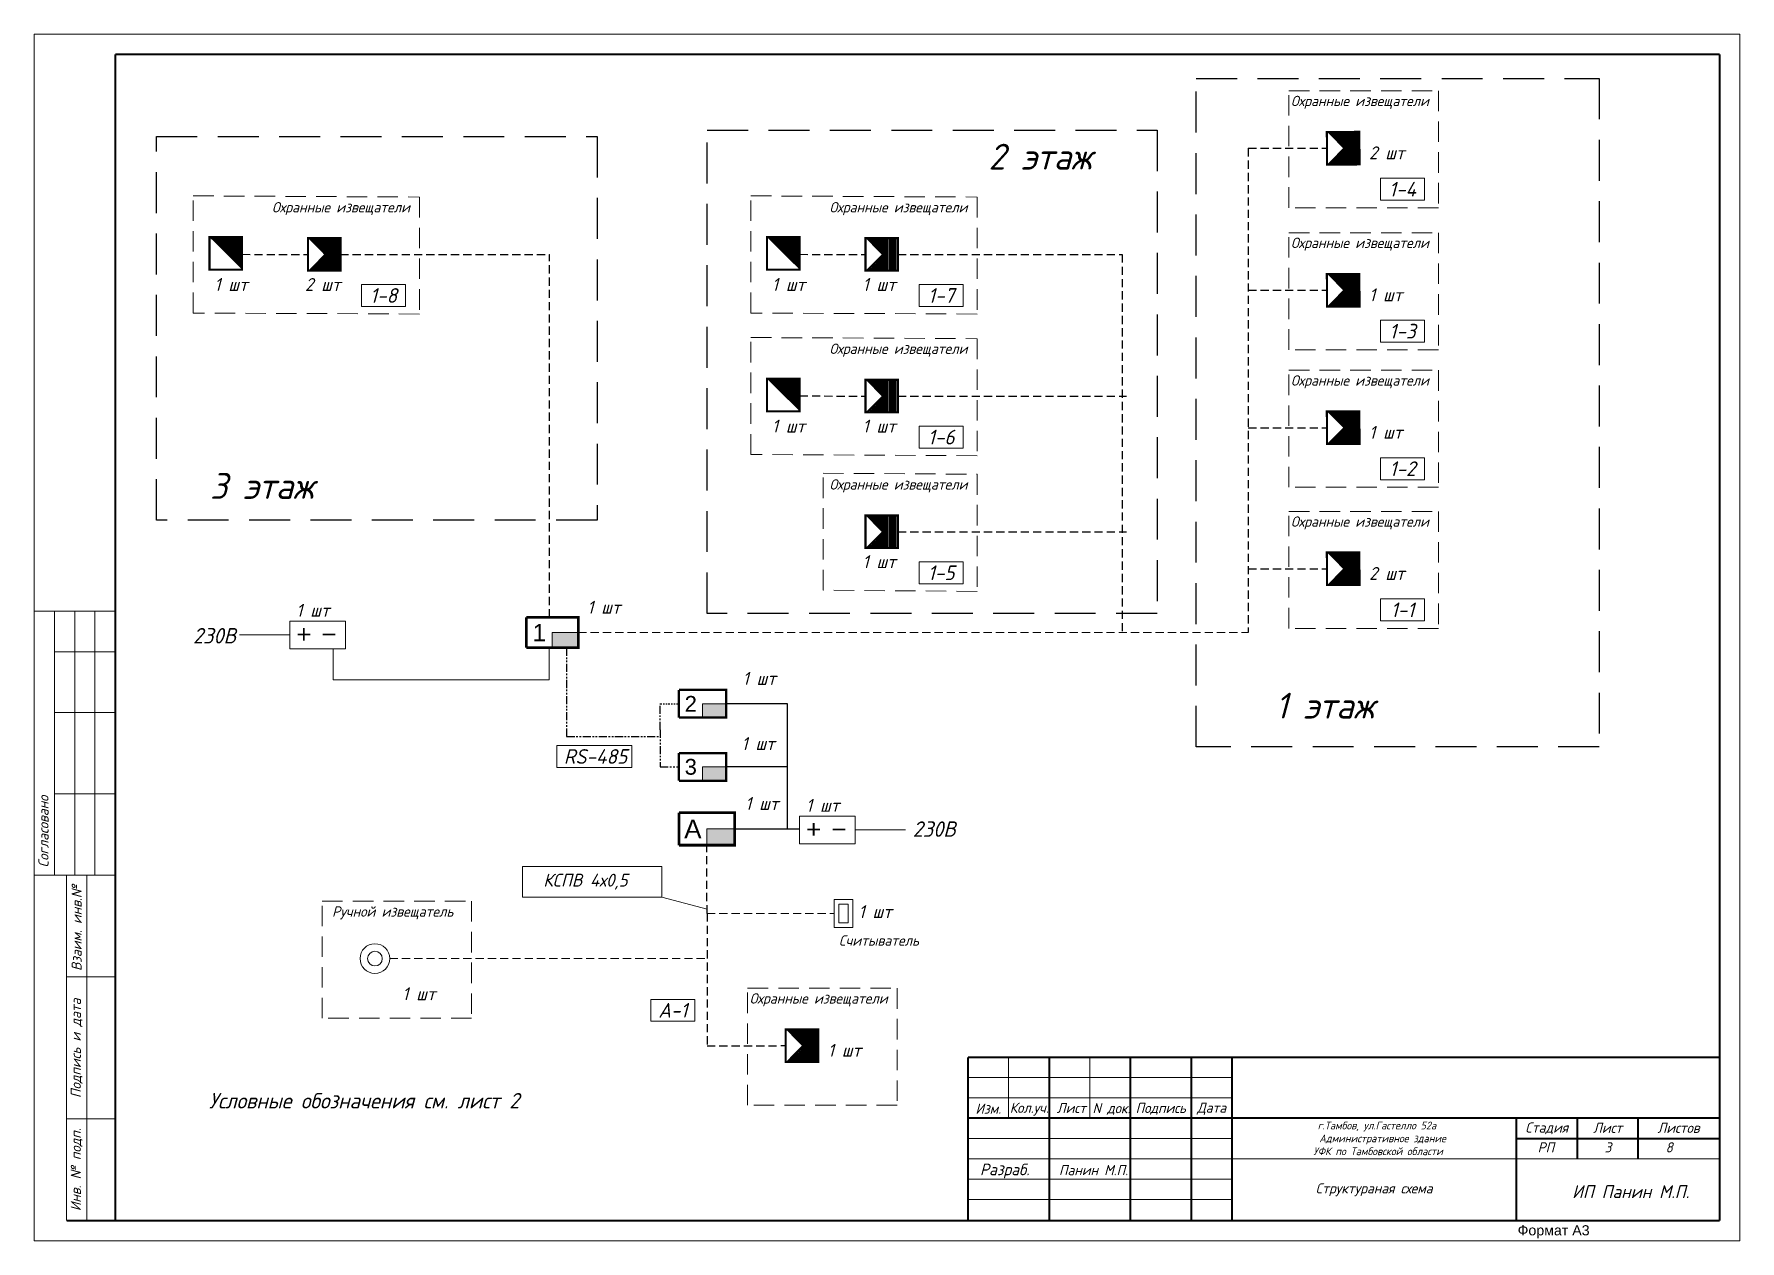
# Model space of a CAD drawing. Header units: inches. Extents: x 846 to 2125, y 393 to 1751.
# Drawn here: x 846.3 to 978.6, y 1390.5 to 1484.1 of the extents above; entities that cross this region are included whole.
import ezdxf

# ---------------------------------------------------------------- set-up
doc = ezdxf.new("R2010")
doc.units = ezdxf.units.IN
doc.header["$MEASUREMENT"] = 0
for name, pattern in [('HIDDEN2', [4.7625, 3.175, -1.5875]), ('PHANTOM2', [1.25, 0.625, -0.125, 0.125, -0.125, 0.125, -0.125]), ('НЕВИДИМАЯ', [9.525, 6.35, -3.175])]:
    doc.linetypes.add(name, pattern=pattern)
doc.layers.get('0').transparency = 0.7
doc.layers.add('BLK_12_THHN', color=9, linetype='Continuous')
doc.layers.add('DESC', color=7, linetype='Continuous')
doc.styles.get("Standard").update_dxf_attribs({"font": 'GOST_Common Italic_0.ttf'})

msp = doc.modelspace()

# ---------------------------------------------------------------- texts
at = {"layer": 'DESC', "color": 7}
for s, p in [('Кол.уч.', (921.94, 1400.42)), ('Лист', (925.59, 1400.41)), ('N док.', (928.36, 1400.39)), ('РП', (962.88, 1397.35)), ('3', (968.07, 1397.35)), ('8', (972.8, 1397.35))]:
    msp.add_text(s, height=0.787, dxfattribs=at).set_placement(p)
at = {"layer": 'DESC', "color": 0, "attachment_point": 1}
for s, width, heights, insert, char_height in [('\\pt2.4;Охранные извещатели', 15.8242, [1.22], (943.75, 1479.27), 0.8), ('2 шт ', 6.4521, [0], (949.81, 1475.35), 1), ('\\pt2.4;Охранные извещатели', 15.8242, [1.22], (864.72, 1471.03), 0.8), ('\\pt2.4;Охранные извещатели', 15.8242, [1.22], (907.96, 1471.03), 0.8), ('\\pt2.4;Охранные извещатели', 15.8242, [1.22], (943.75, 1468.27), 0.8), ('1 шт ', 6.4521, [0], (860.25, 1465.14), 1), ('2 шт ', 6.4521, [0], (867.28, 1465.14), 1), ('1 шт ', 6.4521, [0], (903.49, 1465.14), 1), ('1 шт ', 6.4521, [0], (910.52, 1465.14), 1), ('1 шт ', 6.4521, [0], (949.81, 1464.34), 1), ('\\pt2.4;Охранные извещатели', 15.8242, [1.22], (907.96, 1460.06), 0.8), ('\\pt2.4;Охранные извещатели', 15.8242, [1.22], (943.75, 1457.6), 0.8), ('1 шт ', 6.4521, [0], (903.49, 1454.16), 1), ('1 шт ', 6.4521, [0], (910.52, 1454.16), 1), ('1 шт ', 6.4521, [0], (949.81, 1453.68), 1), ('\\pt2.4;Охранные извещатели', 15.8242, [1.22], (907.96, 1449.54), 0.8), ('\\pt2.4;Охранные извещатели', 15.8242, [1.22], (943.75, 1446.66), 0.8), ('1 шт ', 6.4521, [0], (910.52, 1443.65), 1), ('2 шт ', 6.4521, [0], (949.81, 1442.74), 1), ('\\pt2.4;Ручной извещатель', 15.8242, [1.22], (869.38, 1416.43), 0.8), ('1 шт ', 6.4521, [0], (874.82, 1410.15), 1), ('\\pt2.4;Охранные извещатели', 15.8242, [1.22], (901.77, 1409.69), 0.8), ('1 шт ', 6.4521, [0], (907.83, 1405.77), 1), ('Условные обозначения см. лист 2', 37.2731, [2.89], (859.83, 1401.96), 1.2)]:
    msp.add_mtext_dynamic_manual_height_columns(s, width=width, gutter_width=1, heights=heights, dxfattribs=dict(at, insert=insert, char_height=char_height))
at = {"layer": 'DESC', "lineweight": 15, "attachment_point": 1}
for s, insert, char_height in [('\\pi4.55153;2 этаж', (915.74, 1475.55), 2), ('\\pi4.55153;3 этаж', (855.36, 1450.02), 2), ('\\pi4.94395;1 этаж', (937.6, 1432.99), 2), ('\\pi4.80835;ИП Панин М.П.', (960.75, 1394.81), 1)]:
    msp.add_mtext_dynamic_manual_height_columns(s, width=17.9743, gutter_width=1, heights=[1.74], dxfattribs=dict(at, insert=insert, char_height=char_height))
at = {"layer": 'DESC', "color": 0, "attachment_point": 5}
for s, insert, char_height, width in [('1-4', (952.4, 1472.03), 1.137, 3.4096), ('1-8', (873.37, 1463.79), 1.137, 3.4096), ('1-7', (916.62, 1463.79), 1.137, 3.4096), ('1-3', (952.4, 1461.02), 1.137, 3.4096), ('1-6', (916.62, 1452.81), 1.137, 3.4096), ('1-2', (952.4, 1450.36), 1.137, 3.4096), ('1-5', (916.62, 1442.29), 1.137, 3.4096), ('1-1', (952.4, 1439.42), 1.137, 3.4096), ('RS-485', (889.81, 1428.05), 1.137, 3.4096), ('A-1', (895.81, 1408.37), 1.137, 3.4096), ('Стадия', (963.59, 1399.22), 0.787, 4.725), ('Лист', (968.31, 1399.26), 0.787, 5.67), ('Листов', (973.81, 1399.26), 0.787, 5.3325)]:
    msp.add_mtext(s, dxfattribs=dict(at, insert=insert, char_height=char_height, width=width))
at = {"layer": 'DESC', "color": 0, "lineweight": 15, "attachment_point": 1}
for s, width, heights, insert, char_height in [('1 шт ', 6.4521, [0], (866.6, 1439.88), 1), ('1 шт ', 6.4521, [0], (889.17, 1440.12), 1), ('230В', 0.7525, [0], (858.59, 1438.01), 1.2), ('1 шт ', 6.4521, [0], (901.22, 1434.6), 1), ('1 шт ', 6.4521, [0], (901.13, 1429.55), 1), ('1 шт ', 6.4521, [0], (901.42, 1424.9), 1), ('1 шт ', 6.4521, [0], (906.14, 1424.76), 1), ('230В', 0.7525, [0], (914.41, 1423.02), 1.2), ('КСПВ 4х0,5 ', 9.1713, [1.06], (885.76, 1418.96), 1), ('1 шт ', 6.4521, [0], (910.21, 1416.52), 1), ('Считыватель', 15.8242, [1.22], (908.69, 1414.18), 0.8), ('\\pi24.61185;г.Тамбов, ул.Гастелло 52а\\P\\pi24.36617; Административное здание \\P\\pi24.27003;УФК по Тамбовской области', 59.1919, [0], (921.21, 1399.74), 0.6)]:
    msp.add_mtext_dynamic_manual_height_columns(s, width=width, gutter_width=1, heights=heights, dxfattribs=dict(at, insert=insert, char_height=char_height))
at = {"layer": 'DESC', "color": 0, "lineweight": 15, "attachment_point": 5}
for s, insert, char_height, width in [('{\\fArial|b0|i0|c204|p34;1}', (885.45, 1437.65), 1.347, 2.0205), ('{\\fArial|b0|i0|c204|p34;2}', (897.2, 1432.13), 1.2237, 1.8355), ('{\\fArial|b0|i0|c204|p34;3}', (897.2, 1427.24), 1.2237, 1.8355), ('{\\fArial|b0|i0|c204|p34;A}', (897.36, 1422.43), 1.44, 2.16), ('Разраб.', (921.55, 1395.91), 0.9, 7.0924)]:
    msp.add_mtext(s, dxfattribs=dict(at, insert=insert, char_height=char_height, width=width))
at = {"layer": 'DESC', "char_height": 0.7875, "attachment_point": 1, "rotation": 90}
for s, insert, width in [('Cогласовано', (846.6, 1419.43), 9.4622), ('Взаим. инв.№', (849.17, 1411.42), 14.4387), ('Подпись и дата', (849.11, 1401.57), 11.3549), ('Инв. № подп.', (849.11, 1392.8), 13.2391)]:
    msp.add_mtext(s, dxfattribs=dict(at, insert=insert, width=width))
at = {"layer": 'DESC', "attachment_point": 5}
for s, insert, char_height, width in [('Изм.', (920.27, 1400.74), 0.787, 3.15), ('Подпись', (933.65, 1400.74), 0.787, 4.725), ('Дата', (937.59, 1400.74), 0.787, 3.15), ('Структураная схема', (950.2, 1394.46), 0.7875, 22.05)]:
    msp.add_mtext(s, dxfattribs=dict(at, insert=insert, char_height=char_height, width=width))
at = {"layer": 'DESC', "lineweight": 15, "insert": (928.43, 1395.98), "char_height": 0.787, "width": 6.3, "attachment_point": 5}
msp.add_mtext('Панин М.П.', dxfattribs=at)
at = {"layer": 'DESC', "linetype": 'НЕВИДИМАЯ', "insert": (961.33, 1391.71), "char_height": 0.7875, "width": 9.1777, "attachment_point": 1}
msp.add_mtext('{\\fArial|b0|i0|c204|p34;Формат А3}', dxfattribs=at)

# ---------------------------------------------------------------- blocks, each defined once
blk = doc.blocks.new('Объем')
at = {"const_width": 0.2}
blk.add_lwpolyline([(0, 0), (0, 3), (3, 3), (3, 0)], close=True, dxfattribs=at)
for points in [[(0.21, 2.94), (0.21, 0.09)], [(0.41, 2.94), (0.41, 0.09)], [(0.61, 2.94), (0.61, 0.09)], [(0.8, 2.94), (0.8, 0.09)], [(1.01, 2.94), (1.01, 0.09)], [(1.21, 2.94), (1.21, 0.09)], [(1.39, 1.52), (2.81, 2.97)], [(1.39, 2.94), (1.39, 0.09)], [(1.39, 1.48), (2.82, 0.03)], [(1.56, 2.93), (1.56, 1.76)], [(1.76, 2.94), (1.76, 1.94)], [(1.94, 2.95), (1.94, 2.15)], [(2.13, 2.93), (2.13, 2.33)], [(2.3, 2.93), (2.3, 2.52)], [(2.49, 2.94), (2.49, 2.7)], [(1.56, 0.09), (1.56, 1.25)], [(1.74, 0.06), (1.74, 1.05)], [(1.94, 0.06), (1.94, 0.87)], [(2.13, 0.05), (2.13, 0.66)], [(2.31, 0.06), (2.31, 0.48)], [(2.49, 0.07), (2.49, 0.29)]]:
    blk.add_lwpolyline(points, dxfattribs=at)
blk = doc.blocks.new('Звуковой')
blk.add_lwpolyline([(0.1, 2.9, 0, 4, 0), (1.5, 1.51, 4, 4, 0)], format="xyseb")
at = {"const_width": 0.2}
blk.add_lwpolyline([(0, 0), (0, 3), (3, 3), (3, 0)], close=True, dxfattribs=at)

# ---------------------------------------------------------------- hatches: boundary and pattern name
at = {"layer": 'DESC', "lineweight": 15}
for points in [[(886.46, 1437.65), (886.46, 1436.48), (888.48, 1436.48), (888.48, 1437.65)], [(898.12, 1432.13), (898.12, 1431.06), (899.95, 1431.06), (899.95, 1432.13)], [(898.12, 1427.24), (898.12, 1426.17), (899.95, 1426.17), (899.95, 1427.24)], [(898.44, 1422.43), (898.44, 1421.17), (900.6, 1421.17), (900.6, 1422.43)]]:
    msp.add_hatch(color=0, dxfattribs=at).paths.add_polyline_path(points)

# ---------------------------------------------------------------- linework, layer by layer
at = {"layer": 'BLK_12_THHN', "color": 0, "linetype": 'HIDDEN2', "ltscale": 0.2}
for p, q in [((940.44, 1475.2), (946.53, 1475.21)), ((940.44, 1475.2), (940.44, 1437.65)), ((862.4, 1466.98), (867.5, 1466.96)), ((870.02, 1466.97), (886.23, 1466.97)), ((886.23, 1438.83), (886.23, 1466.97)), ((905.65, 1466.98), (910.75, 1466.96)), ((913.27, 1466.97), (930.65, 1466.97)), ((930.65, 1466.97), (930.65, 1437.65)), ((940.44, 1464.2), (946.53, 1464.2)), ((905.65, 1456), (910.75, 1455.99)), ((913.27, 1455.99), (930.99, 1455.99)), ((940.44, 1453.53), (946.53, 1453.54)), ((913.27, 1445.47), (930.99, 1445.47)), ((940.44, 1442.59), (946.53, 1442.6)), ((898.46, 1415.88), (898.44, 1421.17)), ((898.46, 1415.88), (898.46, 1405.62)), ((898.46, 1405.62), (904.55, 1405.63))]:
    msp.add_line(p, q, dxfattribs=at)
at = {"layer": 'BLK_12_THHN', "color": 0, "linetype": 'PHANTOM2'}
for p, q in [((887.57, 1436.48), (887.57, 1429.61)), ((894.83, 1430.11), (894.83, 1432.13)), ((887.57, 1429.61), (894.83, 1429.61)), ((894.83, 1430.11), (894.83, 1427.24)), ((894.83, 1427.24), (896.28, 1427.24))]:
    msp.add_line(p, q, dxfattribs=at)
at = {"layer": 'BLK_12_THHN', "color": 0, "linetype": 'PHANTOM2', "ltscale": 0.2}
msp.add_line((894.83, 1432.13), (896.28, 1432.13), dxfattribs=at)
at = {"layer": 'BLK_12_THHN', "color": 0}
for p, q in [((904.71, 1432.13), (899.95, 1432.13)), ((904.71, 1426.97), (904.71, 1432.13)), ((904.71, 1427.24), (899.95, 1427.24)), ((904.71, 1422.43), (904.71, 1427.24)), ((900.6, 1422.43), (905.64, 1422.43))]:
    msp.add_line(p, q, dxfattribs=at)
at = {"layer": 'BLK_12_THHN', "color": 0, "linetype": 'HIDDEN2'}
for points in [[(936.39, 1480.62), (967.66, 1480.62), (967.66, 1428.79), (936.39, 1428.79)], [(898.47, 1476.61), (933.36, 1476.61), (933.36, 1439.14), (898.47, 1439.14)], [(855.75, 1476.11), (889.93, 1476.11), (889.93, 1446.37), (855.75, 1446.37)]]:
    msp.add_lwpolyline(points, close=True, dxfattribs=at)
at = {"layer": 'DESC', "color": 7, "lineweight": 15}
for p, q in [((846.27, 1390.5), (846.27, 1484.05)), ((846.27, 1484.05), (978.57, 1484.05)), ((978.57, 1484.05), (978.57, 1390.5)), ((921.85, 1404.73), (921.85, 1400.01)), ((928.15, 1404.73), (928.15, 1400.01)), ((918.7, 1403.16), (939.17, 1403.16)), ((918.7, 1401.58), (939.17, 1401.58)), ((918.7, 1398.43), (939.17, 1398.43)), ((918.7, 1396.86), (939.17, 1396.86)), ((939.17, 1396.86), (976.97, 1396.86)), ((918.7, 1395.28), (939.17, 1395.28)), ((918.7, 1393.71), (939.17, 1393.71)), ((978.57, 1390.5), (846.27, 1390.5))]:
    msp.add_line(p, q, dxfattribs=at)
at = {"layer": 'DESC', "lineweight": 15}
for p, q in [((852.57, 1439.32), (846.27, 1439.32)), ((847.84, 1439.32), (847.84, 1418.85)), ((849.42, 1439.32), (849.42, 1418.85)), ((850.99, 1439.32), (850.99, 1418.85)), ((852.57, 1436.17), (847.84, 1436.17)), ((852.57, 1431.45), (847.84, 1431.45)), ((852.57, 1425.15), (847.84, 1425.15)), ((852.57, 1418.85), (846.27, 1418.85)), ((848.79, 1418.85), (848.79, 1392.07)), ((848.79, 1418.85), (852.57, 1418.85)), ((850.36, 1418.85), (850.36, 1392.07)), ((848.79, 1410.97), (852.57, 1410.97)), ((848.79, 1399.95), (852.57, 1399.95))]:
    msp.add_line(p, q, dxfattribs=at)
at = {"layer": 'DESC', "color": 0, "lineweight": 15}
for p, q in [((862.21, 1437.47), (866.1, 1437.47)), ((869.47, 1436.39), (869.47, 1433.98)), ((886.22, 1433.98), (886.22, 1436.48)), ((869.47, 1433.98), (886.22, 1433.98)), ((909.96, 1422.35), (913.85, 1422.35)), ((900.6, 1422.09), (900.6, 1422.09)), ((894.95, 1417.14), (898.46, 1416.22))]:
    msp.add_line(p, q, dxfattribs=at)
at = {"layer": 'DESC', "color": 0, "linetype": 'HIDDEN2', "lineweight": 15, "ltscale": 0.2}
for p, q in [((888.48, 1437.65), (940.44, 1437.65)), ((898.46, 1415.88), (908.32, 1415.88)), ((873.84, 1412.38), (898.39, 1412.38))]:
    msp.add_line(p, q, dxfattribs=at)
at = {"layer": 'DESC', "color": 7, "lineweight": 15, "const_width": 0.158}
for points in [[(852.57, 1482.48), (852.57, 1392.07), (976.99, 1392.07)], [(976.99, 1482.48), (852.57, 1482.48)], [(976.99, 1392.07), (976.99, 1482.48)], [(918.7, 1404.73), (918.7, 1392.13)], [(918.7, 1404.73), (976.97, 1404.73)], [(925, 1404.73), (925, 1392.07)], [(931.3, 1404.73), (931.3, 1392.13)], [(936.02, 1404.73), (936.02, 1392.13)], [(939.17, 1404.73), (939.17, 1392.13)], [(918.7, 1400.01), (976.97, 1400.01)], [(961.22, 1392.07), (961.22, 1400.01)], [(965.95, 1396.86), (965.95, 1400.01)], [(970.67, 1396.86), (970.67, 1400.01)], [(961.22, 1398.43), (976.97, 1398.43)]]:
    msp.add_lwpolyline(points, dxfattribs=at)
at = {"layer": 'DESC', "color": 0, "linetype": 'HIDDEN2', "lineweight": 15, "ltscale": 0.5}
for points in [[(943.59, 1479.66), (955.18, 1479.66), (955.18, 1470.59), (943.59, 1470.59)], [(858.61, 1471.51), (876.15, 1471.42), (876.15, 1462.35), (858.61, 1462.43)], [(901.86, 1471.51), (919.4, 1471.42), (919.4, 1462.35), (901.86, 1462.43)], [(943.59, 1468.65), (955.18, 1468.65), (955.18, 1459.58), (943.59, 1459.58)], [(901.86, 1460.53), (919.4, 1460.44), (919.4, 1451.37), (901.86, 1451.46)], [(943.59, 1457.99), (955.18, 1457.99), (955.18, 1448.92), (943.59, 1448.92)], [(907.46, 1450.01), (919.4, 1449.93), (919.4, 1440.85), (907.46, 1440.94)], [(943.59, 1447.05), (955.18, 1447.05), (955.18, 1437.98), (943.59, 1437.98)], [(868.61, 1416.83), (880.2, 1416.83), (880.2, 1407.75), (868.61, 1407.75)], [(901.61, 1410.08), (913.2, 1410.08), (913.2, 1401.01), (901.61, 1401.01)]]:
    msp.add_lwpolyline(points, close=True, dxfattribs=at)
at = {"layer": 'DESC', "color": 0, "lineweight": 15}
for points in [[(950.7, 1472.88), (954.11, 1472.88), (954.11, 1471.17), (950.7, 1471.17), (950.7, 1472.88)], [(871.67, 1464.64), (875.08, 1464.64), (875.08, 1462.93), (871.67, 1462.93), (871.67, 1464.64)], [(914.91, 1464.64), (918.32, 1464.64), (918.32, 1462.93), (914.91, 1462.93), (914.91, 1464.64)], [(950.7, 1461.87), (954.11, 1461.87), (954.11, 1460.17), (950.7, 1460.17), (950.7, 1461.87)], [(914.91, 1453.66), (918.32, 1453.66), (918.32, 1451.96), (914.91, 1451.96), (914.91, 1453.66)], [(950.7, 1451.21), (954.11, 1451.21), (954.11, 1449.5), (950.7, 1449.5), (950.7, 1451.21)], [(914.91, 1443.14), (918.32, 1443.14), (918.32, 1441.44), (914.91, 1441.44), (914.91, 1443.14)], [(950.7, 1440.27), (954.11, 1440.27), (954.11, 1438.56), (950.7, 1438.56), (950.7, 1440.27)], [(888.48, 1437.65), (886.46, 1437.65)], [(886.46, 1437.65), (886.46, 1436.48)], [(886.46, 1436.48), (886.46, 1436.48)], [(899.95, 1432.13), (898.12, 1432.13)], [(898.12, 1432.13), (898.12, 1431.06)], [(898.12, 1431.06), (898.12, 1431.06)], [(886.81, 1428.9), (892.64, 1428.9), (892.64, 1427.2), (886.81, 1427.2), (886.81, 1428.9)], [(899.95, 1427.24), (898.12, 1427.24)], [(898.12, 1427.24), (898.12, 1426.17)], [(898.12, 1426.17), (898.12, 1426.17)], [(900.6, 1422.43), (898.44, 1422.43)], [(898.44, 1422.43), (898.44, 1421.17)], [(898.44, 1421.17), (898.44, 1421.17)], [(908.32, 1416.96), (909.76, 1416.96), (909.76, 1414.8), (908.32, 1414.8), (908.32, 1416.96)], [(908.69, 1416.6), (909.41, 1416.6), (909.41, 1415.16), (908.69, 1415.16), (908.69, 1416.6)], [(894.1, 1409.22), (897.51, 1409.22), (897.51, 1407.52), (894.1, 1407.52), (894.1, 1409.22)]]:
    msp.add_lwpolyline(points, dxfattribs=at)
for points in [[(866.1, 1436.39), (870.42, 1436.39), (870.42, 1438.55), (866.1, 1438.55)], [(905.64, 1421.27), (909.96, 1421.27), (909.96, 1423.43), (905.64, 1423.43)], [(884.14, 1419.51), (894.95, 1419.51), (894.95, 1417.14), (884.14, 1417.14)]]:
    msp.add_lwpolyline(points, close=True, dxfattribs=at)
for points, const_width in [([(884.44, 1438.83), (884.44, 1436.48)], 0.202), ([(884.44, 1438.83), (888.48, 1438.83), (888.48, 1436.48), (884.44, 1436.48)], 0.202), ([(896.28, 1433.21), (896.28, 1431.06)], 0.184), ([(896.28, 1433.21), (899.95, 1433.21), (899.95, 1431.06), (896.28, 1431.06)], 0.184), ([(896.28, 1428.31), (896.28, 1426.17)], 0.184), ([(896.28, 1428.31), (899.95, 1428.31), (899.95, 1426.17), (896.28, 1426.17)], 0.184), ([(896.28, 1423.69), (896.28, 1421.17)], 0.216), ([(896.28, 1423.69), (900.6, 1423.69), (900.6, 1421.17), (896.28, 1421.17)], 0.216)]:
    msp.add_lwpolyline(points, dxfattribs=dict(at, const_width=const_width))
at = {"layer": 'DESC', "color": 0, "linetype": 'НЕВИДИМАЯ', "lineweight": 15, "const_width": 0.144}
for points in [[(866.71, 1437.51), (867.69, 1437.51)], [(867.19, 1438.01), (867.19, 1437.03)], [(868.66, 1437.51), (869.64, 1437.51)], [(906.25, 1422.39), (907.23, 1422.39)], [(906.73, 1422.89), (906.73, 1421.92)], [(908.21, 1422.39), (909.18, 1422.39)]]:
    msp.add_lwpolyline(points, dxfattribs=at)
at = {"layer": 'DESC', "lineweight": 15, "const_width": 0.158}
msp.add_lwpolyline([(848.79, 1392.07), (852.57, 1392.07)], dxfattribs=at)
at = {"layer": 'DESC', "color": 0, "linetype": 'Continuous', "lineweight": 15}
for radius in [1.15, 0.573]:
    msp.add_circle((872.7, 1412.38), radius, dxfattribs=at)

# ---------------------------------------------------------------- block references
at = {"layer": 'DESC', "color": 0}
for name, p, xscale, yscale, zscale, rotation in [('Объем', (949.06, 1473.95), -0.8399520000001002, 0.8399520000000122, 0.8399520000000001, 0.05815664228504325), ('Звуковой', (859.87, 1468.31), 0.8399951999999031, 0.8399951999999031, 0.8399951999999031, 270), ('Звуковой', (903.11, 1468.31), 0.8399951999999031, 0.8399951999999031, 0.8399951999999031, 270), ('Объем', (870.03, 1465.71), -0.8399520000000995, 0.8399520000000122, 0.8399520000000001, 0.05815664228504325), ('Объем', (913.27, 1465.71), -0.8399520000000996, 0.8399520000000122, 0.8399520000000001, 0.05815664228504325), ('Объем', (949.06, 1462.94), -0.8399520000001003, 0.8399520000000122, 0.8399520000000001, 0.05815664228504325), ('Звуковой', (903.11, 1457.33), 0.8399951999999031, 0.8399951999999031, 0.8399951999999031, 270), ('Объем', (913.27, 1454.73), -0.8399520000000997, 0.8399520000000122, 0.8399520000000001, 0.05815664228504325), ('Объем', (949.06, 1452.28), -0.8399520000001001, 0.8399520000000122, 0.8399520000000001, 0.05815664228504325), ('Объем', (913.27, 1444.21), -0.8399520000000996, 0.8399520000000122, 0.8399520000000001, 0.05815664228504325), ('Объем', (949.06, 1441.34), -0.8399520000001002, 0.8399520000000122, 0.8399520000000001, 0.05815664228504325), ('Объем', (907.08, 1404.37), -0.8399520000001006, 0.8399520000000122, 0.8399520000000001, 0.05815664228504325)]:
    msp.add_blockref(name, p, dxfattribs=dict(at, xscale=xscale, yscale=yscale, zscale=zscale, rotation=rotation))

msp.set_redraw_order([(e.dxf.handle, doc.entitydb.next_handle()) for e in msp.query("TEXT MTEXT ATTDEF DIMENSION ARC_DIMENSION")])  # texts and dimensions are drawn at this point

doc.saveas('drawing.dxf')
